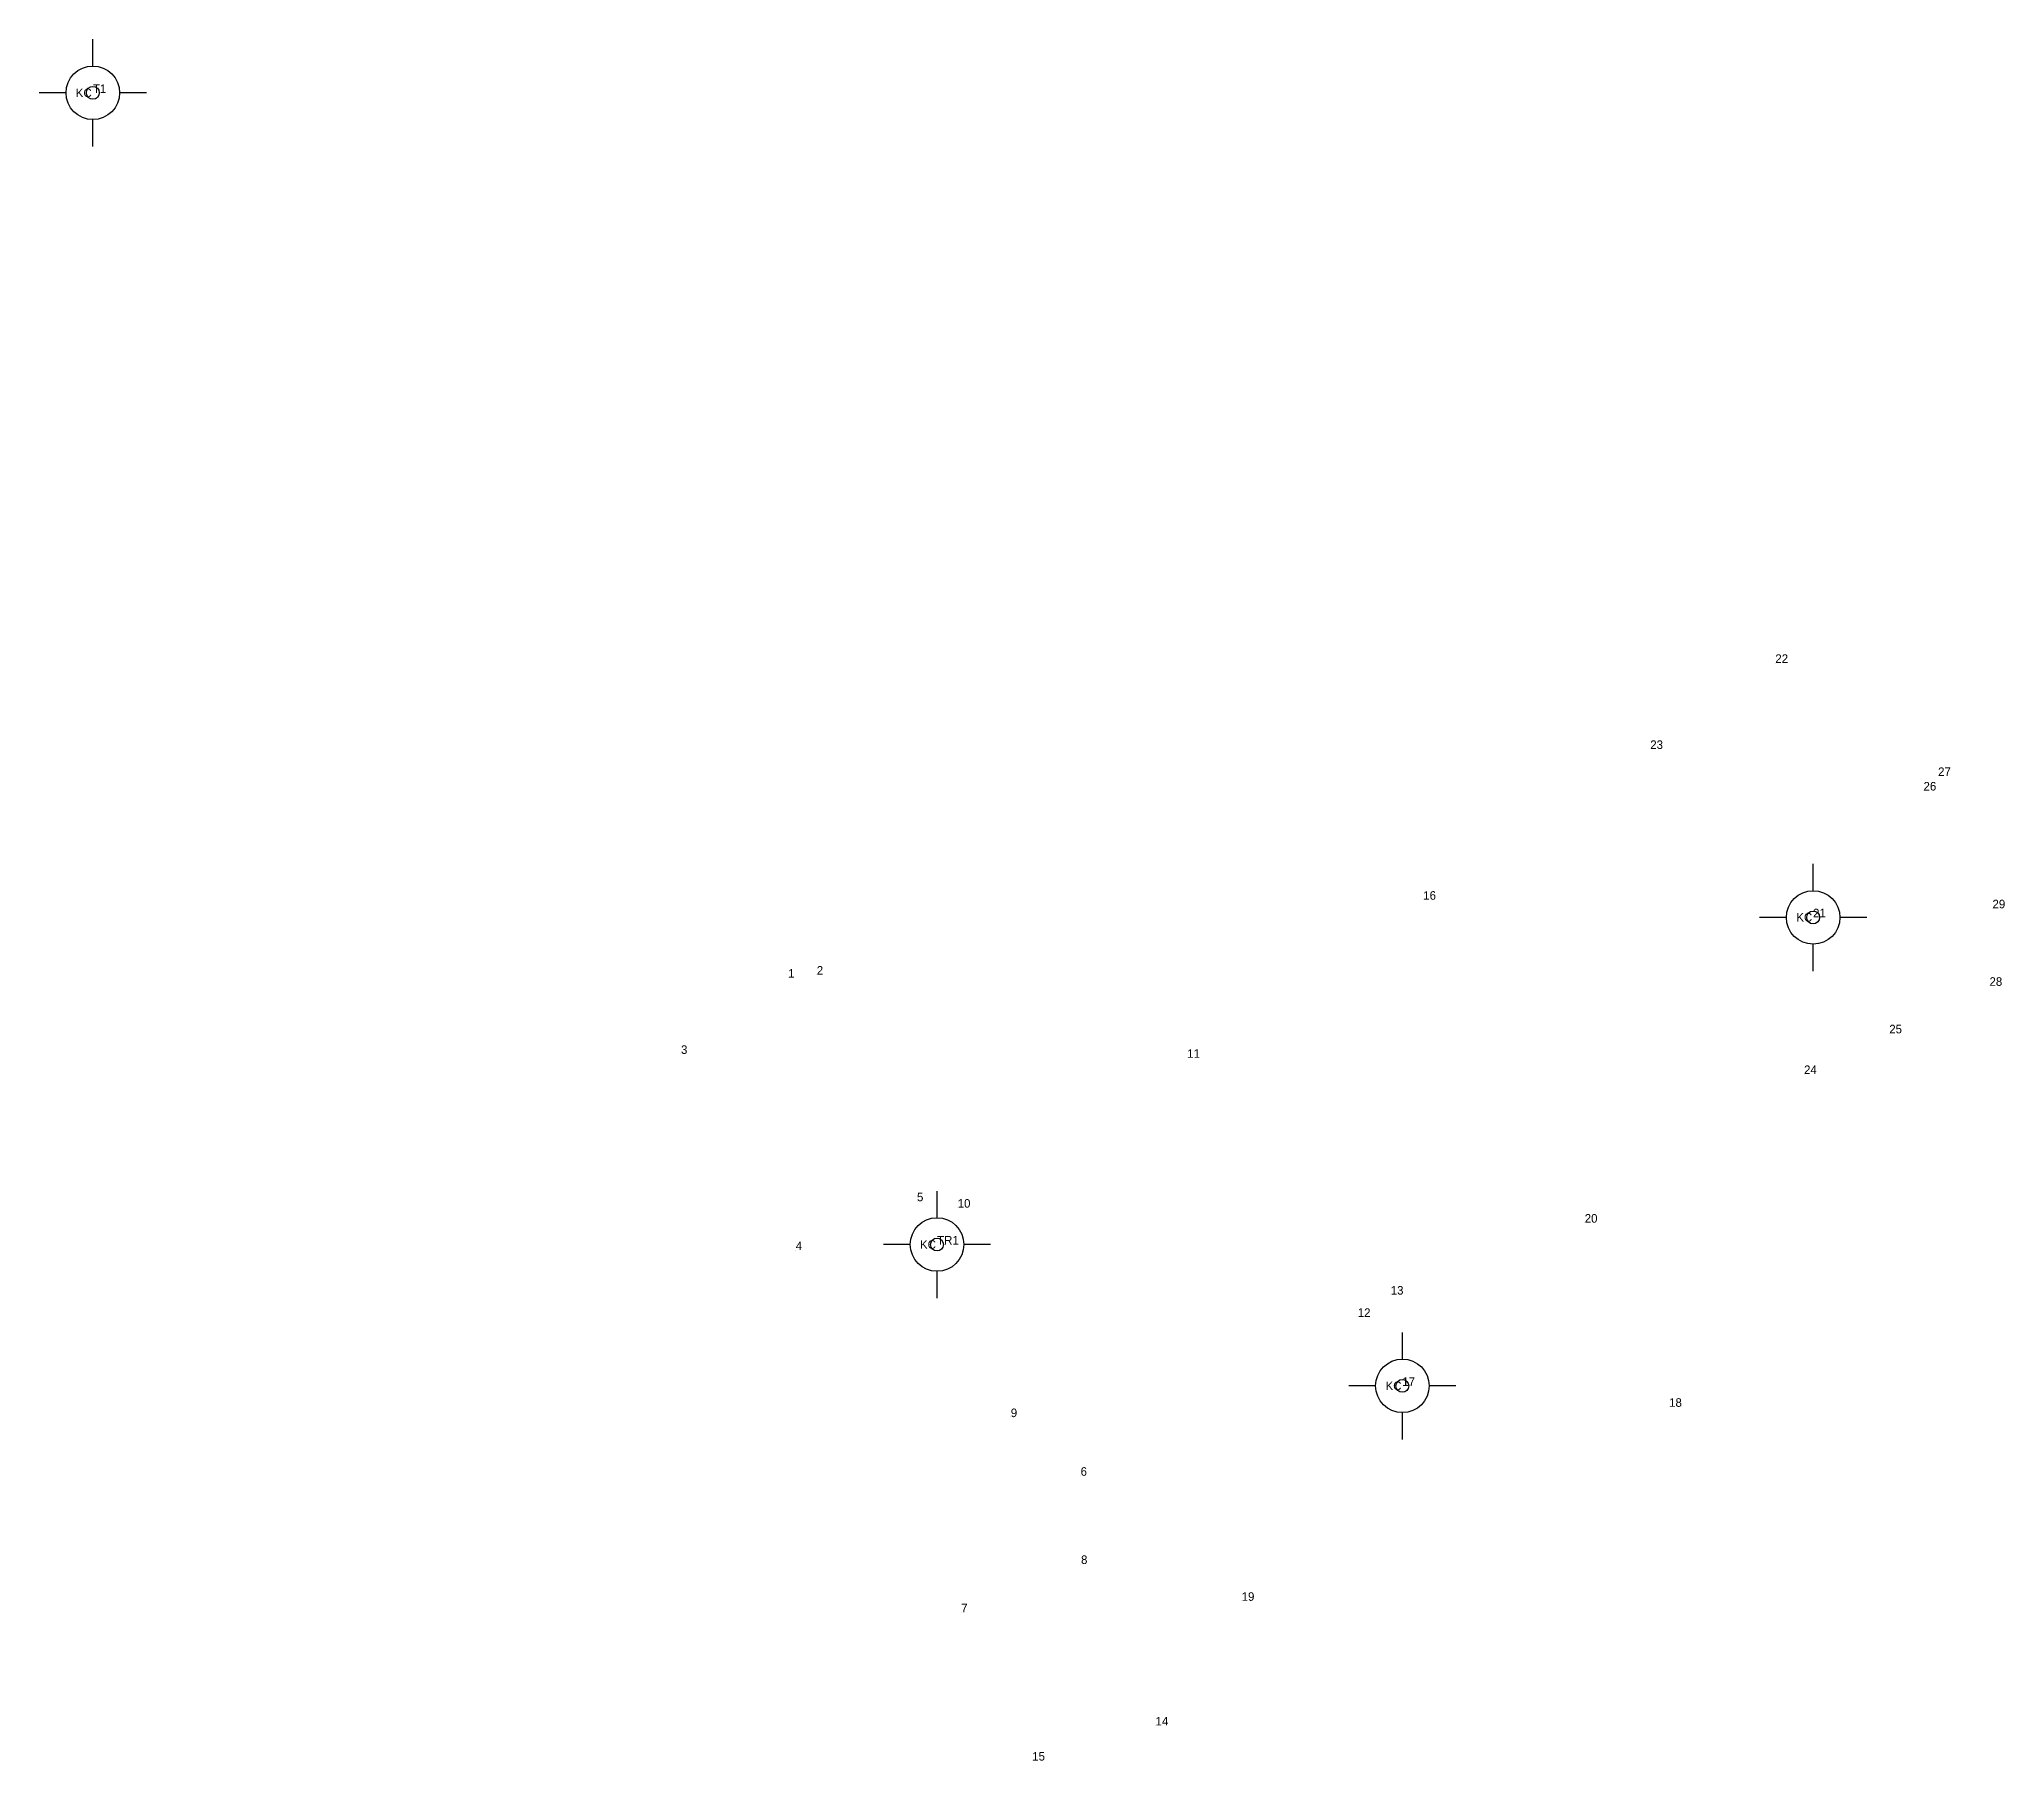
# Model space of a CAD drawing. Extents: x 550815 to 552079, y 1838416 to 1840178.
# Drawn here: x 552032.87 to 552078.75, y 1838979.7 to 1839019.89 of the extents above; entities that cross this region are included whole.
import ezdxf

# ---------------------------------------------------------------- set-up
doc = ezdxf.new("R2010")
doc.units = 0
for name, color, linetype in [('Level 12', 7, 'Continuous'), ('Level 7', 7, 'Continuous'), ('Level 9', 7, 'Continuous')]:
    doc.layers.add(name, color=color, linetype=linetype)

msp = doc.modelspace()

# ---------------------------------------------------------------- texts
at = {"layer": 'Level 12'}
for s, p in [('22', (552073.4, 1839005.33)), ('23', (552070.48, 1839003.32)), ('26', (552076.86, 1839002.35)), ('27', (552077.2, 1839002.69)), ('16', (552065.18, 1838999.8)), ('29', (552078.47, 1838999.6)), ('1', (552050.35, 1838997.98)), ('2', (552051.02, 1838998.05)), ('28', (552078.4, 1838997.79)), ('25', (552076.06, 1838996.68)), ('3', (552047.85, 1838996.2)), ('11', (552059.67, 1838996.11)), ('24', (552074.07, 1838995.73)), ('5', (552053.36, 1838992.76)), ('10', (552054.31, 1838992.61)), ('20', (552068.95, 1838992.26)), ('4', (552050.53, 1838991.62)), ('13', (552064.42, 1838990.58)), ('12', (552063.65, 1838990.06)), ('9', (552055.55, 1838987.72)), ('18', (552070.92, 1838987.96)), ('6', (552057.18, 1838986.35)), ('8', (552057.19, 1838984.29)), ('19', (552060.94, 1838983.43)), ('7', (552054.39, 1838983.16)), ('14', (552058.93, 1838980.52)), ('15', (552056.05, 1838979.7))]:
    msp.add_text(s, height=0.2, dxfattribs=at).set_placement(p)
at = {"layer": 'Level 7'}
for s, p in [('T1', (552034.12, 1839018.64)), ('21', (552074.28, 1838999.39)), ('TR1', (552053.83, 1838991.75)), ('17', (552064.69, 1838988.45))]:
    msp.add_text(s, height=0.2, dxfattribs=at).set_placement(p)
at = {"layer": 'Level 9'}
for p in [(552033.72, 1839018.54), (552073.89, 1838999.29), (552053.43, 1838991.65), (552064.3, 1838988.35)]:
    msp.add_text('KC', height=0.2, dxfattribs=at).set_placement(p)

# ---------------------------------------------------------------- linework, layer by layer
at = {"layer": 'Level 7'}
for p, q in [((552034.118, 1839019.266), (552034.118, 1839019.891)), ((552033.493, 1839018.641), (552032.868, 1839018.641)), ((552035.368, 1839018.641), (552034.743, 1839018.641)), ((552034.118, 1839017.391), (552034.118, 1839018.016)), ((552073.399, 1839005.326), (552073.399, 1839005.326)), ((552070.485, 1839003.321), (552070.485, 1839003.321)), ((552077.198, 1839002.694), (552077.198, 1839002.694)), ((552076.862, 1839002.354), (552076.862, 1839002.354)), ((552074.283, 1839000.011), (552074.283, 1839000.636)), ((552065.179, 1838999.796), (552065.179, 1838999.796)), ((552073.658, 1838999.386), (552073.033, 1838999.386)), ((552075.533, 1838999.386), (552074.908, 1838999.386)), ((552078.471, 1838999.603), (552078.471, 1838999.603)), ((552074.283, 1838998.136), (552074.283, 1838998.761)), ((552050.35, 1838997.981), (552050.35, 1838997.981)), ((552051.024, 1838998.049), (552051.024, 1838998.049)), ((552078.404, 1838997.79), (552078.404, 1838997.79)), ((552076.058, 1838996.678), (552076.058, 1838996.678)), ((552047.848, 1838996.201), (552047.848, 1838996.201)), ((552059.674, 1838996.112), (552059.674, 1838996.112)), ((552074.075, 1838995.727), (552074.075, 1838995.727)), ((552053.828, 1838992.374), (552053.828, 1838992.999)), ((552053.362, 1838992.76), (552053.362, 1838992.76)), ((552054.307, 1838992.607), (552054.307, 1838992.607)), ((552068.949, 1838992.256), (552068.949, 1838992.256)), ((552050.527, 1838991.621), (552050.527, 1838991.621)), ((552053.203, 1838991.749), (552052.578, 1838991.749)), ((552055.078, 1838991.749), (552054.453, 1838991.749)), ((552053.828, 1838990.499), (552053.828, 1838991.124)), ((552064.418, 1838990.575), (552064.418, 1838990.575)), ((552063.65, 1838990.065), (552063.65, 1838990.065)), ((552064.693, 1838989.073), (552064.693, 1838989.698)), ((552064.068, 1838988.448), (552063.443, 1838988.448)), ((552065.943, 1838988.448), (552065.318, 1838988.448)), ((552064.693, 1838987.198), (552064.693, 1838987.823)), ((552070.923, 1838987.958), (552070.923, 1838987.958)), ((552055.546, 1838987.724), (552055.546, 1838987.724)), ((552057.176, 1838986.353), (552057.176, 1838986.353)), ((552057.185, 1838984.286), (552057.185, 1838984.286)), ((552054.393, 1838983.163), (552054.393, 1838983.163)), ((552060.938, 1838983.429), (552060.938, 1838983.429)), ((552058.934, 1838980.521), (552058.934, 1838980.521)), ((552056.051, 1838979.699), (552056.051, 1838979.699))]:
    msp.add_line(p, q, dxfattribs=at)
for centre, radius in [((552034.118, 1839018.642), 0.625), ((552034.118, 1839018.642), 0.15), ((552074.283, 1838999.387), 0.625), ((552074.283, 1838999.387), 0.15), ((552053.828, 1838991.75), 0.625), ((552053.828, 1838991.75), 0.15), ((552064.693, 1838988.449), 0.625), ((552064.693, 1838988.449), 0.15)]:
    msp.add_circle(centre, radius, dxfattribs=at)

msp.set_redraw_order([(e.dxf.handle, doc.entitydb.next_handle()) for e in msp.query("TEXT MTEXT ATTDEF DIMENSION ARC_DIMENSION")])  # texts and dimensions are drawn at this point

doc.saveas('drawing.dxf')
